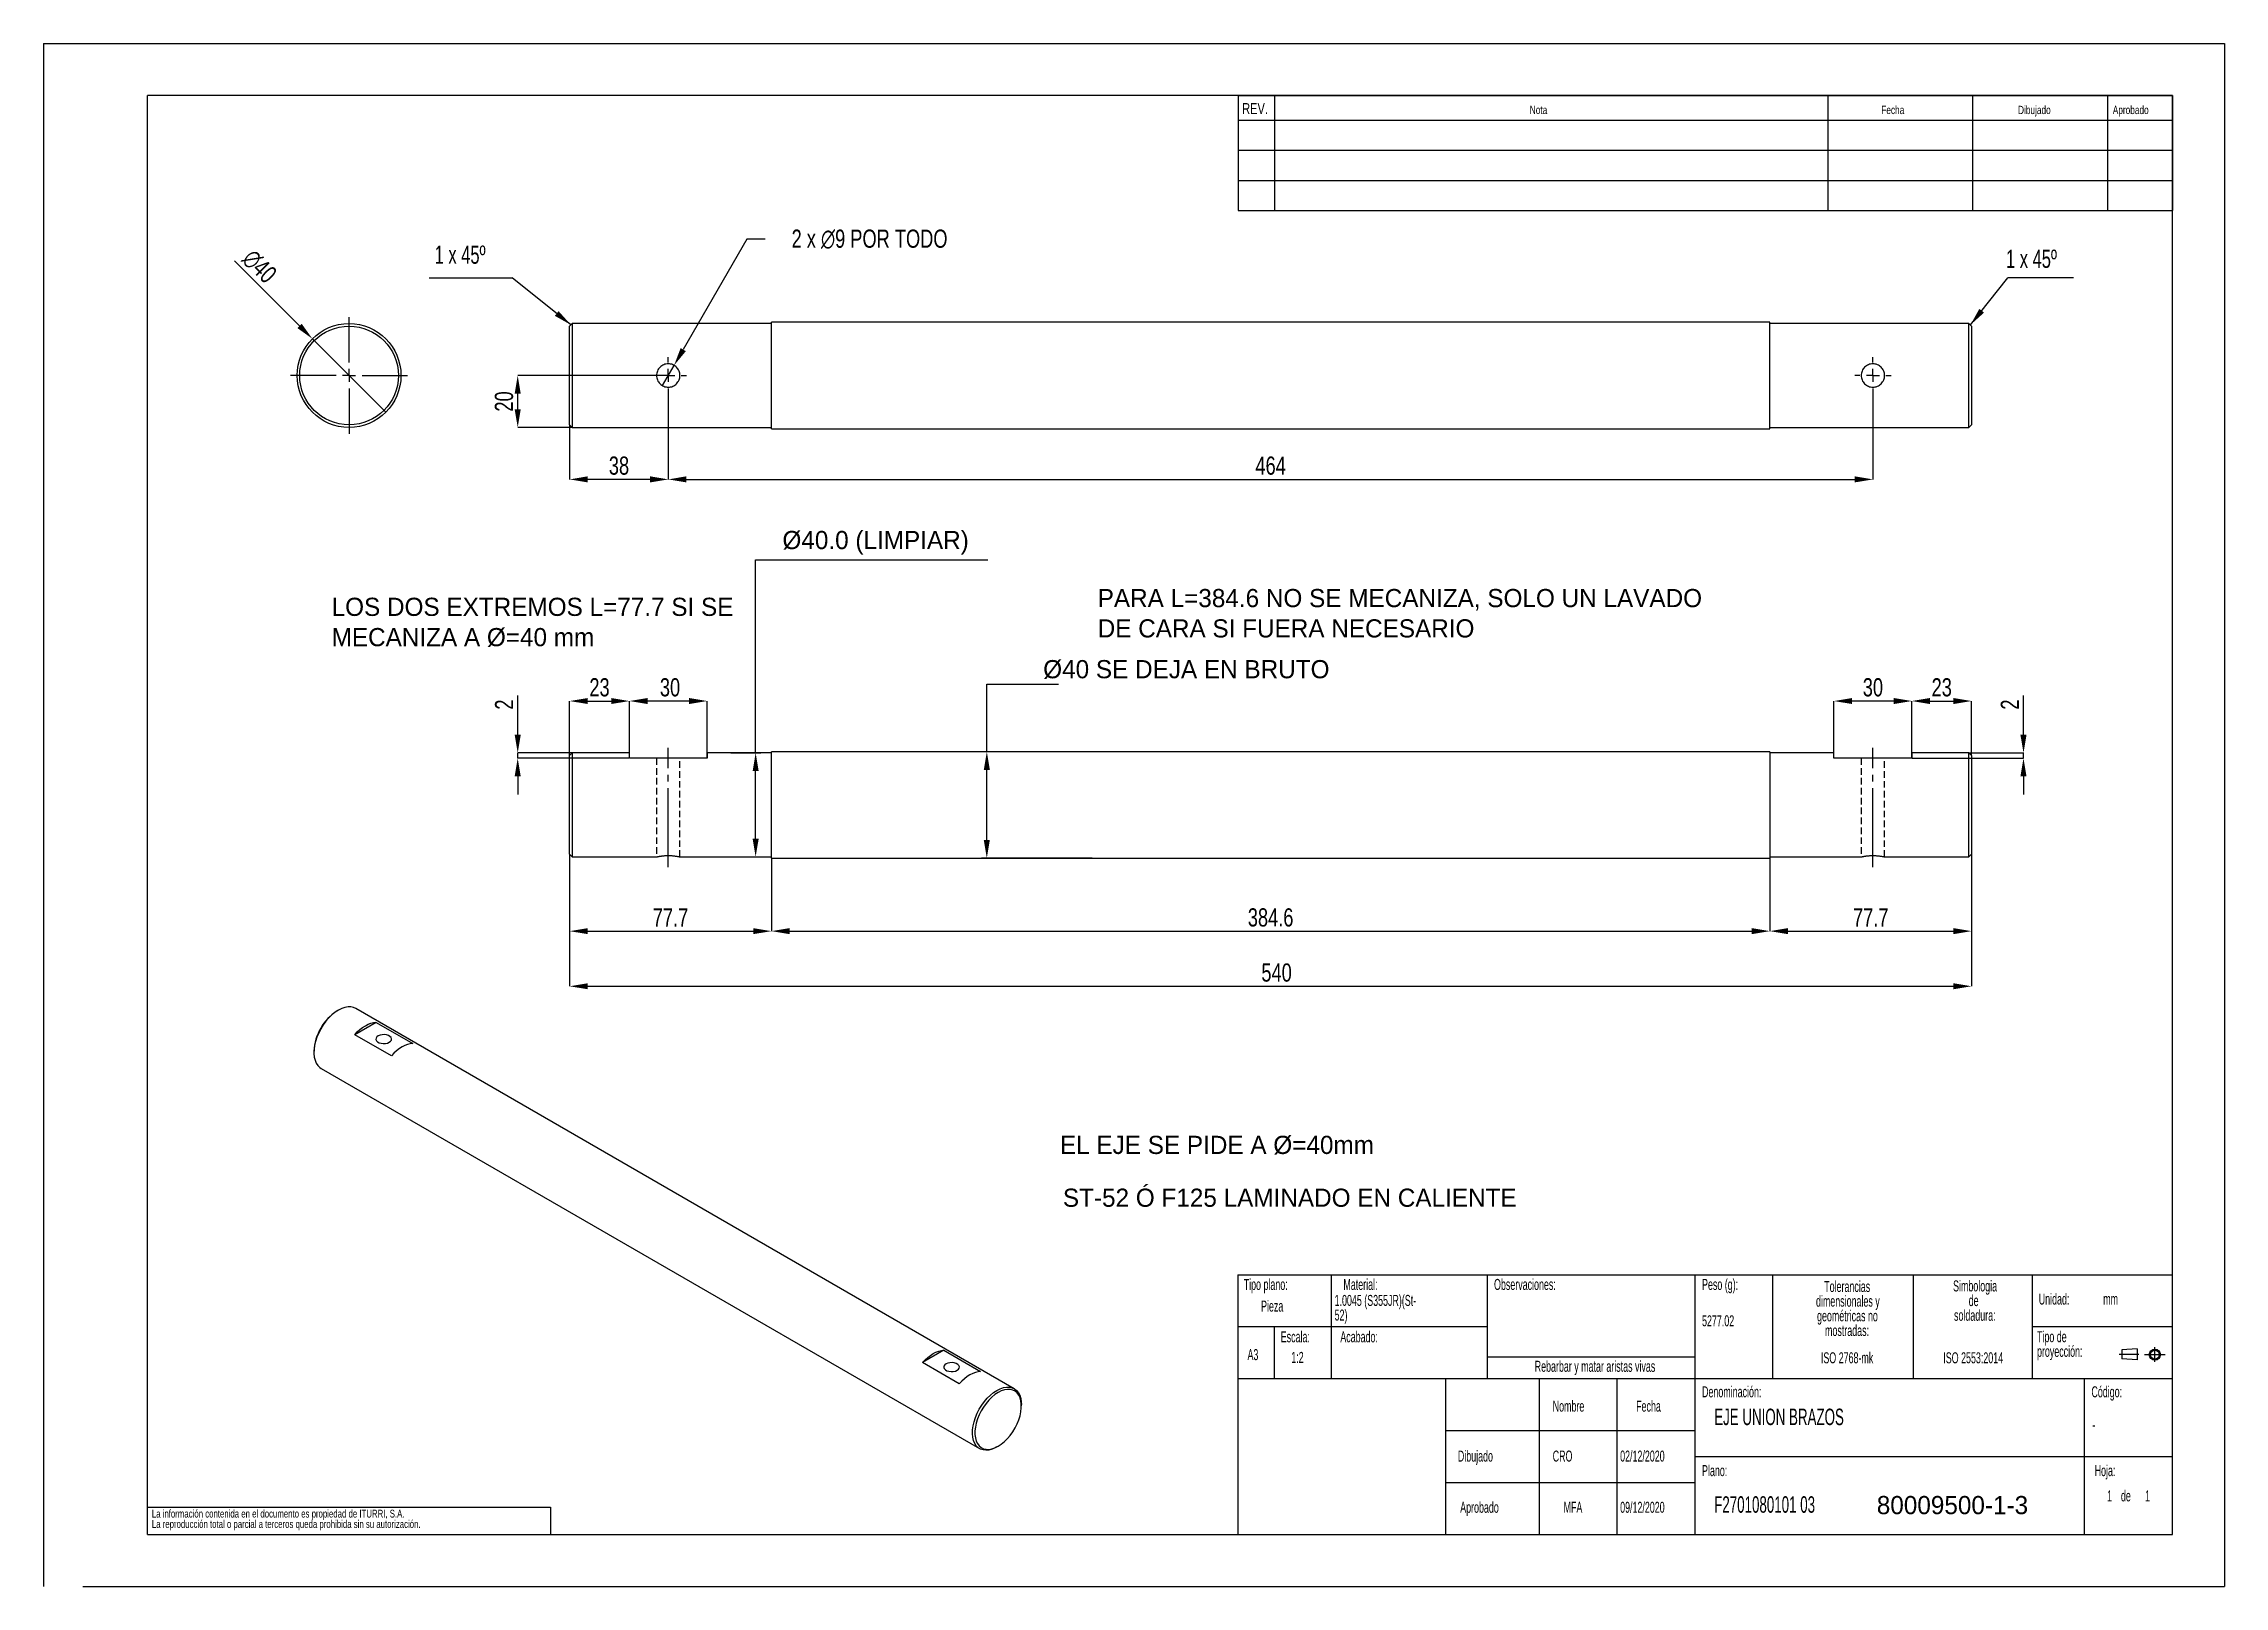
# Model space of a CAD drawing. Extents: x 0 to 2826, y 0 to 813.
# Drawn here: x 0 to 420, y 0 to 297 of the extents above.
import ezdxf

# ---------------------------------------------------------------- set-up
doc = ezdxf.new("R2010")
doc.units = 0
doc.header["$PDSIZE"] = -1
for name, pattern in [('SLD-CENTRADA-TRAZOS-LARGOS', [19.05, 15.24, -1.27, 1.27, -1.27]), ('SLD-CONTINUA', [0]), ('SLD-DISCONTINUA', [1.905, 1.27, -0.635])]:
    doc.linetypes.add(name, pattern=pattern)
doc.layers.get('0').update_dxf_attribs({"linetype": 'CONTINUOUS'})
doc.layers.get('Defpoints').update_dxf_attribs({"linetype": 'CONTINUOUS'})
doc.layers.add('FORMATO', color=7, linetype='SLD-CONTINUA')
doc.layers.add('SLD-0', color=179, linetype='SLD-CONTINUA')
doc.styles.add('SLDTEXTSTYLE0', font='TXT', dxfattribs={"width": 0.605})
doc.styles.add('SLDTEXTSTYLE1', font='TXT', dxfattribs={"width": 0.75})
doc.styles.add('SLDTEXTSTYLE4', font='TXT', dxfattribs={"width": 0.678571})
doc.dimstyles.new('ISO-25', dxfattribs={"dimtxt": 2.5, "dimasz": 2.5, "dimexe": 1.25, "dimexo": 0.625, "dimtad": 1, "dimdsep": 46, "dimtxsty": 'Standard', "dimcen": 2.5, "dimadec": 0, "dimazin": 0, "dimtfac": 1, "dimtmove": 0, "dimatfit": 3, "dimfxl": 1, "dimarcsym": 0})
doc.dimstyles.new('SLDDIMSTYLE0', dxfattribs={"dimtxt": 3.5, "dimasz": 3.5, "dimexe": 0, "dimexo": 0.0625, "dimgap": 0.875, "dimtad": 1, "dimdec": 1, "dimlfac": 2, "dimrnd": 1e-09, "dimzin": 12, "dimdsep": 46, "dimtxsty": 'SLDTEXTSTYLE1', "dimblk1": 'NONE', "dimsah": 1, "dimcen": 0, "dimadec": 0, "dimazin": 0, "dimtfac": 1, "dimtdec": 1, "dimtmove": 0, "dimatfit": 3, "dimldrblk": 'NONE', "dimfxl": 1, "dimtolj": 1, "dimtzin": 12, "dimarcsym": 0})
doc.dimstyles.new('SLDDIMSTYLE1', dxfattribs={"dimtxt": 3.5, "dimasz": 3.5, "dimexe": 0, "dimexo": 0.0625, "dimgap": 0.875, "dimtad": 1, "dimdec": 1, "dimlfac": 2, "dimrnd": 1e-09, "dimzin": 12, "dimdsep": 46, "dimtxsty": 'SLDTEXTSTYLE1', "dimsah": 1, "dimcen": 0.09, "dimadec": 0, "dimazin": 0, "dimtfac": 1, "dimtdec": 1, "dimtofl": 0, "dimtmove": 0, "dimatfit": 3, "dimfxl": 1, "dimtolj": 1, "dimtzin": 12, "dimarcsym": 0})
doc.dimstyles.new('SLDDIMSTYLE2', dxfattribs={"dimtxt": 3.5, "dimasz": 3.5, "dimexe": 0, "dimexo": 0.0625, "dimgap": 0.875, "dimtad": 0, "dimtih": 1, "dimtoh": 1, "dimdec": 6, "dimlfac": 2, "dimrnd": 1e-09, "dimzin": 12, "dimdsep": 46, "dimtxsty": 'SLDTEXTSTYLE1', "dimblk1": 'NONE', "dimsah": 1, "dimcen": 0, "dimadec": 0, "dimazin": 0, "dimtfac": 1, "dimtdec": 1, "dimtmove": 0, "dimatfit": 3, "dimldrblk": 'NONE', "dimfxl": 1, "dimtolj": 1, "dimtzin": 12, "dimarcsym": 0})
doc.dimstyles.new('SLDDIMSTYLE3', dxfattribs={"dimtxt": 0.18, "dimasz": 3.5, "dimexe": 0, "dimexo": 0.0625, "dimgap": 0, "dimtad": 0, "dimtih": 1, "dimtoh": 1, "dimdec": 0, "dimrnd": 1e-09, "dimzin": 0, "dimdsep": 46, "dimtxsty": 'Standard', "dimsah": 1, "dimcen": 0.09, "dimadec": 0, "dimazin": 0, "dimtfac": 3.5, "dimtdec": 0, "dimtofl": 0, "dimtmove": 0, "dimatfit": 3, "dimfxl": 1, "dimtolj": 1, "dimtzin": 0, "dimarcsym": 0})
doc.dimstyles.new('SLDDIMSTYLE4', dxfattribs={"dimtxt": 3.5, "dimasz": 3.5, "dimexe": 0, "dimexo": 0.0625, "dimgap": 0.875, "dimtad": 1, "dimdec": 1, "dimlfac": 2, "dimrnd": 1e-09, "dimzin": 12, "dimdsep": 46, "dimtxsty": 'SLDTEXTSTYLE1', "dimsah": 1, "dimcen": 0.09, "dimadec": 0, "dimazin": 0, "dimtfac": 1, "dimtdec": 1, "dimtmove": 0, "dimatfit": 0, "dimfxl": 1, "dimtolj": 1, "dimtzin": 12, "dimarcsym": 0})

msp = doc.modelspace()

# ---------------------------------------------------------------- texts
at = {"char_height": 3.5, "attachment_point": 1}
for s, width, insert in [('LOS DOS EXTREMOS L=77.7 SI SE MECANIZA A %%C=40 mm', 84.7645237668, (55.46853269, 190.32589886)), ('PARA L=384.6 NO SE MECANIZA, SOLO UN LAVADO DE CARA SI FUERA NECESARIO', 123.1712603116, (203.00590413, 192.01212589)), ('EL EJE SE PIDE A %%C=40mm', 123.1712603116, (195.7335658, 86.74012889))]:
    msp.add_mtext_dynamic_manual_height_columns(s, width=width, gutter_width=17.5, heights=[0], dxfattribs=dict(at, insert=insert))
at = {"insert": (220.082577, 176.50745319), "char_height": 3.5, "attachment_point": 5}
msp.add_mtext('%%C40 SE DEJA EN BRUTO', dxfattribs=at)
at = {"char_height": 3.5, "attachment_point": 1}
for s, insert, width in [('ST-52 Ó F125 LAMINADO EN CALIENTE', (196.30471111, 76.5728302), 116.375), ('80009500-1-3', (353.05508344, 17.39826602), 37.3625)]:
    msp.add_mtext(s, dxfattribs=dict(at, insert=insert, width=width))
at = {"layer": 'FORMATO', "attachment_point": 1, "style": 'SLDTEXTSTYLE1'}
for s, insert, char_height in [('REV.', (230.83569636, 285.55214024), 2.116666667), ('Nota', (286.22438362, 285.02581871), 1.5875), ('Fecha', (353.92640633, 285.02581871), 1.5875), ('Dibujado', (380.2608472, 285.02581871), 1.5875), ('Aprobado', (398.51007098, 285.02581871), 1.5875)]:
    msp.add_mtext(s, dxfattribs=dict(at, insert=insert, char_height=char_height))
at = {"layer": 'SLD-0', "style": 'SLDTEXTSTYLE0'}
for s, insert, char_height, attachment_point in [('Tipo plano:', (231.12929082, 59.18086464), 2.1166666667, 1), ('Tipo plano:', (231.12929082, 59.18086464), 2.1166666667, 1), ('Material:', (250.32966909, 59.18086464), 2.116666667, 1), ('Material:', (250.32966909, 59.18086464), 2.116666667, 1), ('Observaciones:', (279.33861511, 59.18086464), 2.1166666667, 1), ('Observaciones:', (279.33861511, 59.18086464), 2.1166666667, 1), ('Peso (g):', (319.40305943, 59.18086464), 2.116666667, 1), ('Peso (g):', (319.40305943, 59.18086464), 2.116666667, 1), ('Pieza', (234.47259474, 55.01919565), 2.116666667, 1), ('Pieza', (234.47259474, 55.01919565), 2.116666667, 1), ('Unidad:', (384.24614919, 56.37062815), 2.116666667, 1), ('Unidad:', (384.24614919, 56.37062815), 2.116666667, 1), ('mm', (396.66217784, 56.37062815), 2.116666667, 1), ('mm', (396.66217784, 56.37062815), 2.116666667, 1), ('5277.02', (319.40305943, 52.1813088), 2.116666667, 1), ('5277.02', (319.40305943, 52.1813088), 2.116666667, 1), ('Escala:', (238.26310497, 49.10146847), 2.116666667, 1), ('Escala:', (238.26310497, 49.10146847), 2.116666667, 1), ('Acabado:', (249.73827693, 49.10146847), 2.116666667, 1), ('Acabado:', (249.73827693, 49.10146847), 2.116666667, 1), ('A3', (231.85934892, 45.67436774), 2.116666667, 1), ('A3', (231.85934892, 45.67436774), 2.116666667, 1), ('1:2', (240.2902322, 45.13474483), 2.116666667, 1), ('1:2', (240.2902322, 45.13474483), 2.116666667, 1), ('Rebarbar y matar aristas vivas', (298.78549011, 43.4237297), 2.1166666667, 2), ('Rebarbar y matar aristas vivas', (298.78549011, 43.4237297), 2.1166666667, 2), ('ISO 2768-mk', (347.33660555, 45.06001736), 2.1166666667, 2), ('ISO 2768-mk', (347.33660555, 45.06001736), 2.1166666667, 2), ('ISO 2553:2014', (371.6253871, 45.06001736), 2.1166666667, 2), ('ISO 2553:2014', (371.6253871, 45.06001736), 2.1166666667, 2), ('Denominación:', (319.40305943, 38.51431126), 2.1166666667, 1), ('Denominación:', (319.40305943, 38.51431126), 2.1166666667, 1), ('Código:', (394.39793937, 38.51431126), 2.116666667, 1), ('Código:', (394.39793937, 38.51431126), 2.116666667, 1), ('Nombre', (290.63774587, 35.75483379), 2.116666667, 1), ('Nombre', (290.63774587, 35.75483379), 2.116666667, 1), ('Fecha', (306.70833095, 35.75483379), 2.116666667, 1), ('Fecha', (306.70833095, 35.75483379), 2.116666667, 1), ('EJE UNION BRAZOS', (321.73896976, 34.21733212), 3.175, 1), ('EJE UNION BRAZOS', (321.73896976, 34.21733212), 3.175, 1), ('-', (394.58638598, 32.19316863), 2.11666667, 1), ('-', (394.58638598, 32.19316863), 2.11666667, 1), ('Dibujado', (272.3731861, 26.14030871), 2.116666667, 1), ('Dibujado', (272.3731861, 26.14030871), 2.116666667, 1), ('CRO', (290.63774587, 26.14030877), 2.116666667, 1), ('02/12/2020', (303.6286535, 26.14030877), 2.116666667, 1), ('Plano:', (319.40305943, 23.33826749), 2.116666667, 1), ('Plano:', (319.40305943, 23.33826749), 2.116666667, 1), ('Hoja:', (395.01391774, 23.33826749), 2.116666667, 1), ('Hoja:', (395.01391774, 23.33826749), 2.116666667, 1), ('F2701080101 03', (321.73896976, 17.34676089), 3.175, 1), ('F2701080101 03', (321.73896976, 17.34676089), 3.175, 1), ('1', (397.41271376, 18.47490375), 2.11666667, 1), ('1', (397.41271376, 18.47490375), 2.11666667, 1), ('1', (397.41271376, 18.47490375), 2.11666667, 1), ('1', (397.41271376, 18.47490375), 2.11666667, 1), ('de', (400.07750248, 18.47490369), 2.116666667, 1), ('de', (400.07750248, 18.47490369), 2.116666667, 1), ('de', (400.07750248, 18.47490369), 2.116666667, 1), ('de', (400.07750248, 18.47490369), 2.116666667, 1), ('1', (404.73079952, 18.47490375), 2.11666667, 1), ('1', (404.73079952, 18.47490375), 2.11666667, 1), ('1', (404.73079952, 18.47490375), 2.11666667, 1), ('1', (404.73079952, 18.47490375), 2.11666667, 1), ('Aprobado', (272.82454183, 16.28235867), 2.116666667, 1), ('Aprobado', (272.82454183, 16.28235867), 2.116666667, 1), ('MFA', (292.73505847, 16.28235873), 2.116666667, 1), ('09/12/2020', (303.6286535, 16.28235873), 2.116666667, 1)]:
    msp.add_mtext(s, dxfattribs=dict(at, insert=insert, char_height=char_height, attachment_point=attachment_point))

# ---------------------------------------------------------------- blocks, each defined once
blk = doc.blocks.new('BLOQUE3')
at = {"color": 7, "linetype": 'SLD-CENTRADA-TRAZOS-LARGOS'}
for p, q in [((397.92, 130.06), (394.8, 130.06)), ((398.88, 130.02), (402.16, 130.02)), ((400.52, 128.85), (400.52, 131.19))]:
    blk.add_line(p, q, dxfattribs=at)
at = {"color": 7, "linetype": 'SLD-CONTINUA'}
for p, q in [((397.68, 130.95), (395.23, 130.77)), ((395.23, 130.77), (395.23, 129.34)), ((397.68, 130.95), (397.68, 129.16)), ((397.68, 129.16), (395.23, 129.34))]:
    blk.add_line(p, q, dxfattribs=at)
for radius in [0.892, 0.713]:
    blk.add_circle((400.52, 130.02), radius, dxfattribs=at)
blk = doc.blocks.new('SW_NOTE_0')
at = {"layer": 'SLD-0', "color": 0, "attachment_point": 2, "style": 'SLDTEXTSTYLE0'}
for s, insert, char_height in [('dimensionales y', (7.54, -0.09), 2.1167), ('Tolerancias', (7.41, 2.73), 2.1167), ('geométricas no', (7.46, -2.92), 2.1167), ('mostradas:', (7.38, -5.74), 2.117)]:
    blk.add_mtext(s, dxfattribs=dict(at, insert=insert, char_height=char_height))
blk = doc.blocks.new('SW_NOTE_0_1')
at = {"layer": 'SLD-0', "color": 0, "attachment_point": 1, "style": 'SLDTEXTSTYLE0'}
for s, insert, char_height in [('Tipo de', (0, 2.73), 2.117), ('proyección:', (0, -0.09), 2.1167)]:
    blk.add_mtext(s, dxfattribs=dict(at, insert=insert, char_height=char_height))
blk = doc.blocks.new('SW_NOTE_0_2')
at = {"layer": 'SLD-0', "color": 0, "char_height": 2.117, "attachment_point": 2, "style": 'SLDTEXTSTYLE0'}
for s, insert in [('Simbologia', (7.11, 2.73)), ('de', (6.84, -0.09)), ('soldadura:', (7.06, -2.92))]:
    blk.add_mtext(s, dxfattribs=dict(at, insert=insert))
blk = doc.blocks.new('SW_NOTE_0_3')
at = {"layer": 'SLD-0', "color": 0, "attachment_point": 1, "style": 'SLDTEXTSTYLE0'}
for s, insert, char_height in [('52)', (0, -0.09), 2.117), ('1.0045 (S355JR)(St-', (0, 2.73), 2.1167)]:
    blk.add_mtext(s, dxfattribs=dict(at, insert=insert, char_height=char_height))
blk = doc.blocks.new('SW_NOTE_0_4')
at = {"layer": 'SLD-0', "color": 0, "char_height": 1.5, "attachment_point": 1, "style": 'SLDTEXTSTYLE1'}
for s, insert in [('La información contenida en el documento es propiedad de ITURRI, S.A.', (0, 1.93)), ('La reproducción total o parcial a terceros queda prohibida sin su autorización.', (0, -0.07))]:
    blk.add_mtext(s, dxfattribs=dict(at, insert=insert))
blk = doc.blocks.new('SW_NOTE_0_5')
at = {"layer": 'SLD-0', "color": 0, "attachment_point": 2, "style": 'SLDTEXTSTYLE0'}
for s, insert, char_height in [('dimensionales y', (7.54, -0.09), 2.1167), ('Tolerancias', (7.41, 2.73), 2.1167), ('geométricas no', (7.46, -2.92), 2.1167), ('mostradas:', (7.38, -5.74), 2.117)]:
    blk.add_mtext(s, dxfattribs=dict(at, insert=insert, char_height=char_height))
blk = doc.blocks.new('SW_NOTE_0_6')
at = {"layer": 'SLD-0', "color": 0, "attachment_point": 1, "style": 'SLDTEXTSTYLE0'}
for s, insert, char_height in [('Tipo de', (0, 2.73), 2.117), ('proyección:', (0, -0.09), 2.1167)]:
    blk.add_mtext(s, dxfattribs=dict(at, insert=insert, char_height=char_height))
blk = doc.blocks.new('SW_NOTE_0_7')
at = {"layer": 'SLD-0', "color": 0, "char_height": 2.117, "attachment_point": 2, "style": 'SLDTEXTSTYLE0'}
for s, insert in [('Simbologia', (7.11, 2.73)), ('de', (6.84, -0.09)), ('soldadura:', (7.06, -2.92))]:
    blk.add_mtext(s, dxfattribs=dict(at, insert=insert))
blk = doc.blocks.new('SW_NOTE_0_8')
at = {"layer": 'SLD-0', "color": 0, "attachment_point": 1, "style": 'SLDTEXTSTYLE0'}
for s, insert, char_height in [('52)', (0, -0.09), 2.117), ('1.0045 (S355JR)(St-', (0, 2.73), 2.1167)]:
    blk.add_mtext(s, dxfattribs=dict(at, insert=insert, char_height=char_height))
blk = doc.blocks.new('SW_NOTE_0_9')
at = {"layer": 'SLD-0', "color": 0, "char_height": 1.5, "attachment_point": 1, "style": 'SLDTEXTSTYLE1'}
for s, insert in [('La información contenida en el documento es propiedad de ITURRI, S.A.', (0, 1.93)), ('La reproducción total o parcial a terceros queda prohibida sin su autorización.', (0, -0.07))]:
    blk.add_mtext(s, dxfattribs=dict(at, insert=insert))
blk = doc.blocks.new('_D')
at = {"layer": 'Defpoints', "color": 0, "transparency": 16777216}
for p in [(51.76, 240.18), (65.9, 226.04)]:
    blk.add_point(p, dxfattribs=at)
at = {"layer": 'FORMATO', "color": 0, "lineweight": -2, "transparency": 16777216}
for p, q in [((36.77, 255.17), (49.28, 242.66)), ((65.9, 226.04), (51.76, 240.18))]:
    blk.add_line(p, q, dxfattribs=at)
at = {"layer": 'FORMATO', "color": 0, "transparency": 16777216}
blk.add_solid([(49.7, 243.07), (48.87, 242.25), (51.76, 240.18)], dxfattribs=at)
at = {"layer": 'FORMATO', "color": 0, "transparency": 16777216, "insert": (41.56, 254.09), "char_height": 3.5, "attachment_point": 5, "rotation": 315, "style": 'SLDTEXTSTYLE1'}
blk.add_mtext('\\A1;∅40', dxfattribs=at)
blk = doc.blocks.new('_NONE')
blk = doc.blocks.new('SW_CENTERMARKSYMBOL_0')
at = {"layer": 'FORMATO', "color": 0}
for p, q in [((0, 2.5), (0, 11.25)), ((-2.5, 0), (-11.25, 0)), ((0, 0), (-1.25, 0)), ((0, 0), (0, 1.25)), ((0, 0), (0, -1.25)), ((0, 0), (1.25, 0)), ((2.5, 0), (11.25, 0)), ((0, -2.5), (0, -11.25))]:
    blk.add_line(p, q, dxfattribs=at)
blk = doc.blocks.new('_D_1')
at = {"layer": 'Defpoints', "color": 0, "transparency": 16777216}
for p in [(120.31, 229.61), (101.31, 223.61), (101.31, 213.11)]:
    blk.add_point(p, dxfattribs=at)
at = {"layer": 'FORMATO', "color": 0, "lineweight": -2, "transparency": 16777216}
for p, q in [((120.31, 229.55), (120.31, 213.11)), ((101.31, 223.55), (101.31, 213.11)), ((116.81, 213.11), (104.81, 213.11))]:
    blk.add_line(p, q, dxfattribs=at)
at = {"layer": 'FORMATO', "color": 0, "transparency": 16777216}
for points in [[(104.81, 213.7), (104.81, 212.53), (101.31, 213.11)], [(116.81, 213.7), (116.81, 212.53), (120.31, 213.11)]]:
    blk.add_solid(points, dxfattribs=at)
at = {"layer": 'FORMATO', "color": 0, "transparency": 16777216, "insert": (110.81, 215.74), "char_height": 3.5, "attachment_point": 5, "style": 'SLDTEXTSTYLE1'}
blk.add_mtext('\\A1;38', dxfattribs=at)
blk = doc.blocks.new('_D_2')
at = {"layer": 'Defpoints', "color": 0, "transparency": 16777216}
for p in [(120.31, 229.61), (352.31, 229.61), (352.31, 213.11)]:
    blk.add_point(p, dxfattribs=at)
at = {"layer": 'FORMATO', "color": 0, "lineweight": -2, "transparency": 16777216}
for p, q in [((120.31, 229.55), (120.31, 213.11)), ((352.31, 229.55), (352.31, 213.11)), ((123.81, 213.11), (348.81, 213.11))]:
    blk.add_line(p, q, dxfattribs=at)
at = {"layer": 'FORMATO', "color": 0, "transparency": 16777216}
for points in [[(123.81, 213.7), (123.81, 212.53), (120.31, 213.11)], [(348.81, 213.7), (348.81, 212.53), (352.31, 213.11)]]:
    blk.add_solid(points, dxfattribs=at)
at = {"layer": 'FORMATO', "color": 0, "transparency": 16777216, "insert": (236.31, 215.74), "char_height": 3.5, "attachment_point": 5, "style": 'SLDTEXTSTYLE1'}
blk.add_mtext('\\A1;464', dxfattribs=at)
blk = doc.blocks.new('_D_3')
at = {"layer": 'Defpoints', "color": 0, "transparency": 16777216}
for p in [(91.31, 233.11), (120.31, 233.11), (101.81, 223.11)]:
    blk.add_point(p, dxfattribs=at)
at = {"layer": 'FORMATO', "color": 0, "lineweight": -2, "transparency": 16777216}
for p, q in [((120.24, 233.11), (91.31, 233.11)), ((91.31, 226.61), (91.31, 229.61)), ((101.74, 223.11), (91.31, 223.11))]:
    blk.add_line(p, q, dxfattribs=at)
at = {"layer": 'FORMATO', "color": 0, "transparency": 16777216}
for points in [[(90.72, 229.61), (91.89, 229.61), (91.31, 233.11)], [(90.72, 226.61), (91.89, 226.61), (91.31, 223.11)]]:
    blk.add_solid(points, dxfattribs=at)
at = {"layer": 'FORMATO', "color": 0, "transparency": 16777216, "insert": (88.68, 228.11), "char_height": 3.5, "attachment_point": 5, "rotation": 90, "style": 'SLDTEXTSTYLE1'}
blk.add_mtext('\\A1;20', dxfattribs=at)
blk = doc.blocks.new('_D_4')
at = {"layer": 'Defpoints', "color": 0, "transparency": 16777216}
for p in [(119.18, 231.16), (121.43, 235.06)]:
    blk.add_point(p, dxfattribs=at)
at = {"layer": 'FORMATO', "color": 0, "lineweight": -2, "transparency": 16777216}
for p, q in [((135.45, 259.34), (123.18, 238.09)), ((138.95, 259.34), (135.45, 259.34)), ((119.18, 231.16), (121.43, 235.06))]:
    blk.add_line(p, q, dxfattribs=at)
at = {"layer": 'FORMATO', "color": 0, "transparency": 16777216}
blk.add_solid([(122.68, 238.38), (123.69, 237.8), (121.43, 235.06)], dxfattribs=at)
at = {"layer": 'FORMATO', "color": 0, "transparency": 16777216, "insert": (159.07, 259.34), "char_height": 3.5, "attachment_point": 5, "style": 'SLDTEXTSTYLE1'}
blk.add_mtext('\\A1;2 x ∅9 POR TODO\\P', dxfattribs=at)
blk = doc.blocks.new('SW_NOTE_0_10')
at = {"layer": 'FORMATO', "color": 0}
blk.add_line((-16, 0), (0, 0), dxfattribs=at)
at = {"layer": 'FORMATO', "color": 0, "insert": (-14.92, 6.18), "char_height": 3.5, "attachment_point": 1, "style": 'SLDTEXTSTYLE4'}
blk.add_mtext('1 x 45º', dxfattribs=at)
blk = doc.blocks.new('SW_NOTE_0_11')
at = {"layer": 'FORMATO', "color": 0}
blk.add_line((12.61, 0), (0, 0), dxfattribs=at)
at = {"layer": 'FORMATO', "color": 0, "insert": (-0.37, 5.39), "char_height": 3.5, "attachment_point": 1, "style": 'SLDTEXTSTYLE4'}
blk.add_mtext('1 x 45º', dxfattribs=at)
blk = doc.blocks.new('SW_CENTERMARKSYMBOL_1')
at = {"layer": 'FORMATO', "color": 0}
for p, q in [((-2.5, 0), (-3.5, 0)), ((0, 0), (-1.25, 0)), ((0, 2.5), (0, 3.5)), ((0, 0), (0, 1.25)), ((0, 0), (0, -1.25)), ((0, 0), (1.25, 0)), ((2.5, 0), (3.5, 0)), ((0, -2.5), (0, -3.5))]:
    blk.add_line(p, q, dxfattribs=at)
blk = doc.blocks.new('SW_CENTERMARKSYMBOL_2')
at = {"layer": 'FORMATO', "color": 0}
for p, q in [((-2.5, 0), (-3.5, 0)), ((0, 0), (-1.25, 0)), ((0, 2.5), (0, 3.5)), ((0, 0), (0, 1.25)), ((0, 0), (0, -1.25)), ((0, 0), (1.25, 0)), ((2.5, 0), (3.5, 0)), ((0, -2.5), (0, -3.5))]:
    blk.add_line(p, q, dxfattribs=at)
blk = doc.blocks.new('_D_5')
at = {"layer": 'Defpoints', "color": 0, "transparency": 16777216}
for p in [(101.31, 140.94), (371.31, 140.94), (371.31, 115.53)]:
    blk.add_point(p, dxfattribs=at)
at = {"layer": 'FORMATO', "color": 0, "lineweight": -2, "transparency": 16777216}
for p, q in [((101.31, 140.88), (101.31, 115.53)), ((371.31, 140.88), (371.31, 115.53)), ((104.81, 115.53), (367.81, 115.53))]:
    blk.add_line(p, q, dxfattribs=at)
at = {"layer": 'FORMATO', "color": 0, "transparency": 16777216}
for points in [[(104.81, 116.11), (104.81, 114.95), (101.31, 115.53)], [(367.81, 116.11), (367.81, 114.95), (371.31, 115.53)]]:
    blk.add_solid(points, dxfattribs=at)
at = {"layer": 'FORMATO', "color": 0, "transparency": 16777216, "insert": (237.46, 118.15), "char_height": 3.5, "attachment_point": 5, "style": 'SLDTEXTSTYLE1'}
blk.add_mtext('\\A1;540', dxfattribs=at)
blk = doc.blocks.new('_D_6')
at = {"layer": 'Defpoints', "color": 0, "transparency": 16777216}
for p in [(370.81, 160.44), (381.31, 160.44), (359.81, 159.44)]:
    blk.add_point(p, dxfattribs=at)
at = {"layer": 'FORMATO', "color": 0, "lineweight": -2, "transparency": 16777216}
for p, q in [((381.31, 163.94), (381.31, 171.51)), ((370.87, 160.44), (381.31, 160.44)), ((381.31, 159.44), (381.31, 160.44)), ((359.87, 159.44), (381.31, 159.44)), ((381.31, 155.94), (381.31, 152.44))]:
    blk.add_line(p, q, dxfattribs=at)
at = {"layer": 'FORMATO', "color": 0, "transparency": 16777216}
for points in [[(380.72, 163.94), (381.89, 163.94), (381.31, 160.44)], [(380.72, 155.94), (381.89, 155.94), (381.31, 159.44)]]:
    blk.add_solid(points, dxfattribs=at)
at = {"layer": 'FORMATO', "color": 0, "transparency": 16777216, "insert": (378.68, 169.76), "char_height": 3.5, "attachment_point": 5, "rotation": 90, "style": 'SLDTEXTSTYLE1'}
blk.add_mtext('\\A1;2', dxfattribs=at)
blk = doc.blocks.new('_D_7')
at = {"layer": 'Defpoints', "color": 0, "transparency": 16777216}
for p in [(91.31, 160.44), (101.81, 160.44), (112.81, 159.44)]:
    blk.add_point(p, dxfattribs=at)
at = {"layer": 'FORMATO', "color": 0, "lineweight": -2, "transparency": 16777216}
for p, q in [((91.31, 163.94), (91.31, 171.51)), ((101.74, 160.44), (91.31, 160.44)), ((91.31, 159.44), (91.31, 160.44)), ((112.74, 159.44), (91.31, 159.44)), ((91.31, 155.94), (91.31, 152.44))]:
    blk.add_line(p, q, dxfattribs=at)
at = {"layer": 'FORMATO', "color": 0, "transparency": 16777216}
for points in [[(90.72, 163.94), (91.89, 163.94), (91.31, 160.44)], [(90.72, 155.94), (91.89, 155.94), (91.31, 159.44)]]:
    blk.add_solid(points, dxfattribs=at)
at = {"layer": 'FORMATO', "color": 0, "transparency": 16777216, "insert": (88.68, 169.76), "char_height": 3.5, "attachment_point": 5, "rotation": 90, "style": 'SLDTEXTSTYLE1'}
blk.add_mtext('\\A1;2', dxfattribs=at)
blk = doc.blocks.new('_D_8')
at = {"layer": 'Defpoints', "color": 0, "transparency": 16777216}
for p in [(112.81, 170.44), (101.31, 159.94), (112.81, 160.44)]:
    blk.add_point(p, dxfattribs=at)
at = {"layer": 'FORMATO', "color": 0, "lineweight": -2, "transparency": 16777216}
for p, q in [((101.31, 160), (101.31, 170.44)), ((104.81, 170.44), (109.31, 170.44)), ((112.81, 160.5), (112.81, 170.44))]:
    blk.add_line(p, q, dxfattribs=at)
at = {"layer": 'FORMATO', "color": 0, "transparency": 16777216}
for points in [[(104.81, 171.02), (104.81, 169.86), (101.31, 170.44)], [(109.31, 171.02), (109.31, 169.86), (112.81, 170.44)]]:
    blk.add_solid(points, dxfattribs=at)
at = {"layer": 'FORMATO', "color": 0, "transparency": 16777216, "insert": (107.06, 173.06), "char_height": 3.5, "attachment_point": 5, "style": 'SLDTEXTSTYLE1'}
blk.add_mtext('\\A1;23', dxfattribs=at)
blk = doc.blocks.new('_D_9')
at = {"layer": 'Defpoints', "color": 0, "transparency": 16777216}
for p in [(112.81, 170.44), (112.81, 159.44), (127.81, 159.44)]:
    blk.add_point(p, dxfattribs=at)
at = {"layer": 'FORMATO', "color": 0, "lineweight": -2, "transparency": 16777216}
for p, q in [((112.81, 159.5), (112.81, 170.44)), ((124.31, 170.44), (116.31, 170.44)), ((127.81, 159.5), (127.81, 170.44))]:
    blk.add_line(p, q, dxfattribs=at)
at = {"layer": 'FORMATO', "color": 0, "transparency": 16777216}
for points in [[(116.31, 171.02), (116.31, 169.86), (112.81, 170.44)], [(124.31, 171.02), (124.31, 169.86), (127.81, 170.44)]]:
    blk.add_solid(points, dxfattribs=at)
at = {"layer": 'FORMATO', "color": 0, "transparency": 16777216, "insert": (120.64, 173.06), "char_height": 3.5, "attachment_point": 5, "style": 'SLDTEXTSTYLE1'}
blk.add_mtext('\\A1;30', dxfattribs=at)
blk = doc.blocks.new('_D_10')
at = {"layer": 'Defpoints', "color": 0, "transparency": 16777216}
for p in [(344.81, 170.44), (344.81, 159.44), (359.81, 159.44)]:
    blk.add_point(p, dxfattribs=at)
at = {"layer": 'FORMATO', "color": 0, "lineweight": -2, "transparency": 16777216}
for p, q in [((344.81, 159.5), (344.81, 170.44)), ((356.31, 170.44), (348.31, 170.44)), ((359.81, 159.5), (359.81, 170.44))]:
    blk.add_line(p, q, dxfattribs=at)
at = {"layer": 'FORMATO', "color": 0, "transparency": 16777216}
for points in [[(348.31, 171.02), (348.31, 169.86), (344.81, 170.44)], [(356.31, 171.02), (356.31, 169.86), (359.81, 170.44)]]:
    blk.add_solid(points, dxfattribs=at)
at = {"layer": 'FORMATO', "color": 0, "transparency": 16777216, "insert": (352.31, 173.06), "char_height": 3.5, "attachment_point": 5, "style": 'SLDTEXTSTYLE1'}
blk.add_mtext('\\A1;30', dxfattribs=at)
blk = doc.blocks.new('_D_11')
at = {"layer": 'Defpoints', "color": 0, "transparency": 16777216}
for p in [(371.31, 170.44), (359.81, 160.44), (371.31, 159.94)]:
    blk.add_point(p, dxfattribs=at)
at = {"layer": 'FORMATO', "color": 0, "lineweight": -2, "transparency": 16777216}
for p, q in [((359.81, 160.5), (359.81, 170.44)), ((363.31, 170.44), (367.81, 170.44)), ((371.31, 160), (371.31, 170.44))]:
    blk.add_line(p, q, dxfattribs=at)
at = {"layer": 'FORMATO', "color": 0, "transparency": 16777216}
for points in [[(363.31, 171.02), (363.31, 169.86), (359.81, 170.44)], [(367.81, 171.02), (367.81, 169.86), (371.31, 170.44)]]:
    blk.add_solid(points, dxfattribs=at)
at = {"layer": 'FORMATO', "color": 0, "transparency": 16777216, "insert": (365.56, 173.06), "char_height": 3.5, "attachment_point": 5, "style": 'SLDTEXTSTYLE1'}
blk.add_mtext('\\A1;23', dxfattribs=at)
blk = doc.blocks.new('*D31')
at = {"layer": 'Defpoints', "color": 0, "transparency": 16777216}
for p in [(101.31, 140.94), (140.16, 140.19), (140.16, 126.14)]:
    blk.add_point(p, dxfattribs=at)
at = {"layer": 'FORMATO', "color": 0, "lineweight": -2, "transparency": 16777216}
for p, q in [((101.31, 140.88), (101.31, 126.14)), ((140.16, 140.13), (140.16, 126.14)), ((104.81, 126.14), (136.66, 126.14))]:
    blk.add_line(p, q, dxfattribs=at)
at = {"layer": 'FORMATO', "color": 0, "transparency": 16777216}
for points in [[(104.81, 126.72), (104.81, 125.56), (101.31, 126.14)], [(136.66, 126.72), (136.66, 125.56), (140.16, 126.14)]]:
    blk.add_solid(points, dxfattribs=at)
at = {"layer": 'FORMATO', "color": 0, "transparency": 16777216, "insert": (120.73, 128.76), "char_height": 3.5, "attachment_point": 5, "style": 'SLDTEXTSTYLE1'}
blk.add_mtext('\\A1;77.7', dxfattribs=at)
blk = doc.blocks.new('*D32')
at = {"layer": 'Defpoints', "color": 0, "transparency": 16777216}
for p in [(140.16, 140.19), (332.46, 140.19), (332.46, 126.14)]:
    blk.add_point(p, dxfattribs=at)
at = {"layer": 'FORMATO', "color": 0, "lineweight": -2, "transparency": 16777216}
for p, q in [((140.16, 140.13), (140.16, 126.14)), ((332.46, 140.13), (332.46, 126.14)), ((143.66, 126.14), (328.96, 126.14))]:
    blk.add_line(p, q, dxfattribs=at)
at = {"layer": 'FORMATO', "color": 0, "transparency": 16777216}
for points in [[(143.66, 126.72), (143.66, 125.56), (140.16, 126.14)], [(328.96, 126.72), (328.96, 125.56), (332.46, 126.14)]]:
    blk.add_solid(points, dxfattribs=at)
at = {"layer": 'FORMATO', "color": 0, "transparency": 16777216, "insert": (236.31, 128.76), "char_height": 3.5, "attachment_point": 5, "style": 'SLDTEXTSTYLE1'}
blk.add_mtext('\\A1;384.6', dxfattribs=at)
blk = doc.blocks.new('*D33')
at = {"layer": 'Defpoints', "color": 0, "transparency": 16777216}
for p in [(332.46, 140.19), (371.31, 140.94), (371.31, 126.14)]:
    blk.add_point(p, dxfattribs=at)
at = {"layer": 'FORMATO', "color": 0, "lineweight": -2, "transparency": 16777216}
for p, q in [((332.46, 140.13), (332.46, 126.14)), ((371.31, 140.88), (371.31, 126.14)), ((335.96, 126.14), (367.81, 126.14))]:
    blk.add_line(p, q, dxfattribs=at)
at = {"layer": 'FORMATO', "color": 0, "transparency": 16777216}
for points in [[(335.96, 126.72), (335.96, 125.56), (332.46, 126.14)], [(367.81, 126.72), (367.81, 125.56), (371.31, 126.14)]]:
    blk.add_solid(points, dxfattribs=at)
at = {"layer": 'FORMATO', "color": 0, "transparency": 16777216, "insert": (351.88, 128.76), "char_height": 3.5, "attachment_point": 5, "style": 'SLDTEXTSTYLE1'}
blk.add_mtext('\\A1;77.7', dxfattribs=at)
blk = doc.blocks.new('*D35')
at = {"color": 0, "lineweight": -2, "transparency": 16777216}
for p, q in [((137.13, 160.44), (137.13, 197.64)), ((137.13, 197.64), (181.82, 197.64)), ((132.35, 160.44), (138.13, 160.44)), ((137.13, 143.94), (137.13, 156.94)), ((132.35, 140.44), (138.13, 140.44))]:
    blk.add_line(p, q, dxfattribs=at)
at = {"color": 0, "transparency": 16777216}
for points in [[(136.55, 156.94), (137.72, 156.94), (137.13, 160.44)], [(136.55, 143.94), (137.72, 143.94), (137.13, 140.44)]]:
    blk.add_solid(points, dxfattribs=at)
at = {"layer": 'Defpoints', "color": 0, "transparency": 16777216}
for p in [(131.35, 160.44), (137.13, 160.44), (131.35, 140.44)]:
    blk.add_point(p, dxfattribs=at)
at = {"color": 0, "transparency": 16777216, "insert": (160.24, 200.91), "char_height": 3.5, "attachment_point": 5}
blk.add_mtext('%%C40.0 (LIMPIAR)', dxfattribs=at)

# ---------------------------------------------------------------- dimensions: what is measured, and where the dimension line sits
dim = msp.add_linear_dim(base=(137.13386494, 160.43856836), p1=(131.35358184, 140.43856881), p2=(131.35358184, 160.43856836), angle=90, text='%%C<> (LIMPIAR)', dimstyle='ISO-25', override={"dimtxt": 3.5, "dimasz": 3.5, "dimexe": 1, "dimexo": 1, "dimgap": 1.524, "dimtih": 1, "dimtoh": 1, "dimdec": 1, "dimlfac": 2, "dimzin": 0, "dimtdec": 1, "dimtzin": 0})
dim.commit()
dim.dimension.update_dxf_attribs({"geometry": '*D35', "text_midpoint": (160.24119827, 197.63925784), "dimtype": 160})
at = {"layer": 'FORMATO'}
dim = msp.add_diameter_dim_2p(p1=(119.18060154, 231.16336216), p2=(121.43060154, 235.06047648), text='2 x <> POR TODO\\P', dimstyle='SLDDIMSTYLE2', dxfattribs=at)
dim.commit()
dim.dimension.update_dxf_attribs({"geometry": '_D_4', "text_midpoint": (159.07452398, 259.3419624), "dimtype": 163})
at = {"layer": 'FORMATO', "color": 7}
dim = msp.add_diameter_dim_2p(p1=(65.8996942, 226.04085151), p2=(51.75755858, 240.18298713), dimstyle='SLDDIMSTYLE0', dxfattribs=at)
dim.commit()
dim.dimension.update_dxf_attribs({"geometry": '_D', "text_midpoint": (39.70761159, 252.23293412), "dimtype": 163})
for base, p1, p2, angle, dimstyle, picture, middle in [((91.30560154, 233.11191932), (101.80560154, 223.11191932), (120.30560154, 233.11191932), 90, 'SLDDIMSTYLE1', '_D_3', (91.30560154, 228.11191932)), ((112.80560154, 170.43856858), (101.30560154, 159.93856858), (112.80560154, 160.43856858), 0, 'SLDDIMSTYLE1', '_D_8', (107.05560154, 170.43856858)), ((112.80560154, 170.43856858), (127.80560154, 159.43856858), (112.80560154, 159.43856858), 0, 'SLDDIMSTYLE1', '_D_9', (120.64258254, 170.43856858)), ((344.80560154, 170.43856858), (359.80560154, 159.43856858), (344.80560154, 159.43856858), 0, 'SLDDIMSTYLE1', '_D_10', (352.30560154, 170.43856858)), ((371.30560154, 170.43856858), (359.80560154, 160.43856858), (371.30560154, 159.93856858), 0, 'SLDDIMSTYLE1', '_D_11', (365.55560154, 170.43856858)), ((91.30560154, 160.43856858), (112.80560154, 159.43856858), (101.80560154, 160.43856858), 90, 'SLDDIMSTYLE4', '_D_7', (91.30560154, 169.75544901)), ((381.30560154, 160.43856858), (359.80560154, 159.43856858), (370.80560154, 160.43856858), 90, 'SLDDIMSTYLE4', '_D_6', (381.30560154, 169.75544901)), ((371.30560154, 115.52954391), (101.30560154, 140.93856858), (371.30560154, 140.93856858), 0, 'SLDDIMSTYLE1', '_D_5', (237.45886486, 115.52954391))]:
    dim = msp.add_linear_dim(base=base, p1=p1, p2=p2, angle=angle, dimstyle=dimstyle, dxfattribs=at)
    dim.commit()
    dim.dimension.update_dxf_attribs({"geometry": picture, "text_midpoint": middle, "dimtype": 160})
for base, p2, picture, middle in [((101.30560154, 213.11191932), (101.30560154, 223.61191932), '_D_1', (110.80560154, 213.11191932)), ((352.30560154, 213.11191932), (352.30560154, 229.61191932), '_D_2', (236.30560154, 213.11191932))]:
    dim = msp.add_linear_dim(base=base, p1=(120.30560154, 229.61191932), p2=p2, dimstyle='SLDDIMSTYLE1', dxfattribs=at)
    dim.commit()
    dim.dimension.update_dxf_attribs({"geometry": picture, "text_midpoint": middle, "dimtype": 160})
for base, p1, p2, picture, middle in [((140.15559618, 126.13923293), (101.30559618, 140.93856889), (140.15559618, 140.18856881), '*D31', (120.73059618, 128.76423293)), ((332.45560691, 126.13923293), (140.15559618, 140.18856881), (332.45560691, 140.18856881), '*D32', (236.30560154, 128.76423293)), ((371.30560691, 126.13923293), (332.45560691, 140.18856881), (371.30560691, 140.93856889), '*D33', (351.88060691, 128.76423293))]:
    dim = msp.add_linear_dim(base=base, p1=p1, p2=p2, dimstyle='SLDDIMSTYLE1', dxfattribs=at)
    dim.commit()
    dim.dimension.update_dxf_attribs({"geometry": picture, "text_midpoint": middle})

# ---------------------------------------------------------------- linework, layer by layer
at = {"color": 7, "linetype": 'SLD-CONTINUA'}
for p, q in [((0, 297), (420, 297)), ((0, 297), (0, -0.00134922)), ((420, 297), (420, 0)), ((410, 287), (20, 287)), ((20, 10), (20, 287)), ((410, 10), (410, 287)), ((101.80560464, 243.11191909), (101.30559618, 242.61191901)), ((101.30559618, 223.61191962), (101.30559618, 242.61191901)), ((101.80560464, 243.11191909), (101.80560464, 223.11191954)), ((140.15559618, 243.11191909), (101.80560464, 243.11191909)), ((332.45560691, 243.36191909), (140.15559618, 243.36191909)), ((370.80559844, 243.11191909), (332.45560691, 243.11191909)), ((371.30560691, 242.61191901), (370.80559844, 243.11191909)), ((370.80559844, 223.11191954), (370.80559844, 243.11191909)), ((371.30560691, 242.61191901), (371.30560691, 223.61191962)), ((101.30559618, 223.61191962), (101.80560464, 223.11191954)), ((101.80560464, 223.11191954), (140.15559618, 223.11191954)), ((140.15559618, 222.86191954), (332.45560691, 222.86191954)), ((332.45560691, 223.11191954), (370.80559844, 223.11191954)), ((370.80559844, 223.11191954), (371.30560691, 223.61191962)), ((101.80560464, 160.43856836), (101.30559618, 159.93856828)), ((101.30559618, 140.93856889), (101.30559618, 159.93856828)), ((112.80560458, 160.43856836), (101.80560464, 160.43856836)), ((101.80560464, 160.43856836), (101.80560464, 140.43856881)), ((112.80560458, 159.4385682), (112.80560458, 160.43856836)), ((127.80560518, 160.43856836), (127.80560518, 159.4385682)), ((140.15559618, 160.43856836), (127.80560518, 160.43856836)), ((140.15559618, 140.18856881), (140.15559618, 160.68856836)), ((332.45560691, 160.68856836), (140.15559618, 160.68856836)), ((332.45560691, 160.68856836), (332.45560691, 140.18856881)), ((344.80559791, 160.43856836), (332.45560691, 160.43856836)), ((344.80559791, 159.4385682), (344.80559791, 160.43856836)), ((370.80559844, 160.43856836), (359.8055985, 160.43856836)), ((359.8055985, 160.43856836), (359.8055985, 159.4385682)), ((371.30560691, 159.93856828), (370.80559844, 160.43856836)), ((370.80559844, 140.43856881), (370.80559844, 160.43856836)), ((371.30560691, 159.93856828), (371.30560691, 140.93856889)), ((127.80560518, 159.4385682), (112.80560458, 159.4385682)), ((359.8055985, 159.4385682), (344.80559791, 159.4385682)), ((101.30559618, 140.93856889), (101.80560464, 140.43856881)), ((101.80560464, 140.43856881), (118.05560405, 140.43856881)), ((122.5515675, 140.43856881), (140.15559618, 140.43856881)), ((140.15559618, 140.18856881), (332.45560691, 140.18856881)), ((332.45560691, 140.43856881), (350.05560482, 140.43856881)), ((354.55367679, 140.43856881), (370.80559844, 140.43856881)), ((370.80559844, 140.43856881), (371.30560691, 140.93856889)), ((56.78406937, 110.93137891), (56.54840143, 110.79529104)), ((186.92571105, 38.05728249), (60.11789788, 111.26187483)), ((64.02508986, 108.58017765), (59.91548062, 106.20775073)), ((66.98654871, 102.12571001), (59.91548062, 106.20775073)), ((64.02508986, 108.58017765), (71.09615796, 104.49813693)), ((52.07078649, 103.03899397), (52.07079044, 102.76685561)), ((53.4517732, 99.71455701), (180.25958637, 26.50996467)), ((230, 60), (410, 60)), ((230, 60), (230, 10)), ((173.39093554, 45.44461882), (169.28132629, 43.0721919)), ((176.35239439, 38.99015118), (169.28132629, 43.0721919)), ((173.39093554, 45.44461882), (180.46200363, 41.3625781)), ((188.30669776, 34.73284553), (188.30669381, 35.00498389)), ((183.59341488, 26.84046059), (183.82908282, 26.97654847)), ((20, 10), (410, 10)), ((7.53061837, 0), (420, 0))]:
    msp.add_line(p, q, dxfattribs=at)
for p, q in [((140.15559618, 222.86191954), (140.15559618, 243.36191909)), ((332.45560691, 222.86191954), (332.45560691, 243.36191909)), ((181.65347893, 160.68856836), (181.65347893, 173.71135002)), ((181.65347893, 173.71135002), (195.42747893, 173.71135002)), ((202.40195795, 160.68856836), (180.65347893, 160.68856836)), ((181.65347893, 143.68856881), (181.65347893, 157.18856836)), ((201.94121039, 140.18856881), (180.65347893, 140.18856881))]:
    msp.add_line(p, q)
at = {"color": 7, "linetype": 'SLD-DISCONTINUA'}
for p, q in [((118.05560405, 159.4385682), (118.05560405, 140.43856881)), ((122.55559827, 140.43856881), (122.55559827, 159.4385682)), ((350.05560482, 159.4385682), (350.05560482, 140.43856881)), ((354.55559904, 140.43856881), (354.55559904, 159.4385682))]:
    msp.add_line(p, q, dxfattribs=at)
at = {"color": 7, "linetype": 'SLD-CONTINUA', "flags": 128}
for points in [[(56.78483554, 110.93182121), (56.15651482, 110.52052862), (55.53940648, 110.0194347), (54.94452281, 109.43748076), (54.38247966, 108.78505228), (53.86330644, 108.07379113), (53.39626821, 107.31639098), (52.98969886, 106.52636661), (52.650854, 105.71781672), (52.38577974, 104.90516912), (52.19920706, 104.10292642), (52.09446511, 103.32540413), (52.07342286, 102.58647732), (52.13645567, 101.89933195), (52.28243918, 101.27623051), (52.50876776, 100.72829183), (52.8114032, 100.26529413), (53.18494457, 99.89549972), (53.4517732, 99.71455701)], [(60.11789788, 111.26187483), (59.70636464, 111.44691683), (59.18719142, 111.55875334), (58.62514826, 111.56226061), (58.0302646, 111.45737648), (57.41315626, 111.24597228), (56.78483554, 110.93182121)], [(59.91548062, 106.20775073), (60.40590233, 106.72673743), (60.91619267, 107.19197522), (61.43987066, 107.59755439), (61.97028524, 107.93832482), (62.50069982, 108.20995802), (63.02437781, 108.40900459), (63.53466815, 108.53293548), (64.02508986, 108.58017765)], [(64.44515872, 105.96525014), (64.18929791, 105.76794233), (64.04009568, 105.53701272), (64.00963871, 105.29117035), (64.10039168, 105.05033354), (64.30500618, 104.83401111), (64.60690055, 104.6597312), (64.98162258, 104.54160977), (65.39880937, 104.48921919), (65.824667, 104.50680163), (66.22469215, 104.59293424), (66.56647634, 104.74063954), (66.82233715, 104.93794736), (66.97153938, 105.16887696), (67.00199635, 105.41471934), (66.91124338, 105.65555615), (66.70662888, 105.87187857), (66.40473452, 106.04615848), (66.03001248, 106.16427991), (65.61282569, 106.21667049), (65.18696806, 106.19908806), (64.78694291, 106.11295544), (64.44515872, 105.96525014)], [(71.09615796, 104.49813693), (70.60573624, 104.45089476), (70.0954459, 104.32696387), (69.57176791, 104.1279173), (69.04135333, 103.8562841), (68.51093876, 103.51551366), (67.98726076, 103.1099345), (67.47697043, 102.64469671), (66.98654871, 102.12571001)], [(169.28132629, 43.0721919), (169.77174801, 43.5911786), (170.28203835, 44.05641639), (170.80571634, 44.46199556), (171.33613092, 44.80276599), (171.86654549, 45.07439919), (172.39022349, 45.27344576), (172.90051382, 45.39737665), (173.39093554, 45.44461882)], [(173.81100791, 42.82968928), (173.5551471, 42.63238147), (173.40594487, 42.40145186), (173.3754879, 42.15560949), (173.46624087, 41.91477268), (173.67085537, 41.69845025), (173.97274973, 41.52417035), (174.34747177, 41.40604891), (174.76465856, 41.35365833), (175.19051619, 41.37124077), (175.59054134, 41.45737338), (175.93232553, 41.60507869), (176.18818634, 41.8023865), (176.33738857, 42.0333161), (176.36784554, 42.27915848), (176.27709257, 42.51999529), (176.07247807, 42.73631771), (175.7705837, 42.91059762), (175.39586167, 43.02871905), (174.97867488, 43.08110963), (174.55281725, 43.0635272), (174.1527921, 42.97739458), (173.81100791, 42.82968928)], [(180.46200363, 41.3625781), (179.97158192, 41.31533593), (179.46129158, 41.19140504), (178.93761359, 40.99235847), (178.40719901, 40.72072527), (177.87678443, 40.37995483), (177.35310644, 39.97437566), (176.8428161, 39.50913788), (176.35239439, 38.99015118)], [(183.82835496, 37.31897824), (183.218554, 36.91878093), (182.62011249, 36.42970421), (182.04417822, 35.86085939), (181.50147992, 35.2228431), (181.00212669, 34.52753916), (180.55542081, 33.787901), (180.16968363, 33.01770641), (179.85210054, 32.23130225), (179.60858746, 31.44333814), (179.44368045, 30.66849212), (179.36045228, 29.92119846), (179.36045228, 29.21537743), (179.44368045, 28.56417697), (179.60858746, 27.97972853), (179.85210054, 27.47291864), (180.16968363, 27.0531881), (180.55542081, 26.72835618), (181.00212669, 26.50447366), (181.50147992, 26.38571068), (182.04417822, 26.37428051), (182.62011249, 26.47039524), (183.218554, 26.67226439), (183.82835496, 26.97612828), (184.43815592, 27.37632559), (185.03659744, 27.86540231), (185.61253171, 28.43424713), (186.15523, 29.07226342), (186.65458323, 29.76756736), (187.10128912, 30.50720552), (187.48702629, 31.2774001), (187.80460938, 32.06380427), (188.04812246, 32.85176838), (188.21302947, 33.6266144), (188.29625764, 34.37390806), (188.29625764, 35.07972909), (188.21302947, 35.73092954), (188.04812246, 36.31537799), (187.80460938, 36.82218788), (187.48702629, 37.24191842), (187.10128912, 37.56675034), (186.65458323, 37.79063286), (186.15523, 37.90939584), (185.61253171, 37.92082601), (185.03659744, 37.82471128), (184.43815592, 37.62284213), (183.82835496, 37.31897824)], [(183.59264871, 37.72722887), (184.22096943, 38.04137994), (184.83807777, 38.25278414), (185.43296144, 38.35766827), (185.99500459, 38.354161), (186.51417781, 38.24232449), (186.98121604, 38.0241552), (187.38778539, 37.70354582), (187.72663025, 37.28621787), (187.99170451, 36.7796185), (188.17827719, 36.19278803), (188.28301914, 35.53619822), (188.30669381, 35.00498389)], [(183.59341488, 26.84046059), (183.27778522, 26.67040772), (182.65367696, 26.40704173), (182.04632474, 26.24854404), (181.46656652, 26.19774211), (180.92474859, 26.25554301), (180.43053925, 26.42091515), (179.99275774, 26.69090738), (179.61921637, 27.06070179), (179.31658093, 27.52369949), (179.09025235, 28.07163817), (178.94426884, 28.69473961), (178.88123603, 29.38188498), (178.90227828, 30.12081179), (179.00702023, 30.89833408), (179.19359291, 31.70057678), (179.45866717, 32.51322438), (179.79751203, 33.32177427), (180.20408138, 34.11179864), (180.67111961, 34.8691988), (181.19029283, 35.58045994), (181.75233599, 36.23288842), (182.34721965, 36.81484236), (182.96432799, 37.31593628), (183.59264871, 37.72722887), (183.59264871, 37.72722887)]]:
    msp.add_lwpolyline(points, dxfattribs=at)
at = {"color": 7, "linetype": 'SLD-CONTINUA'}
for radius in [10, 9.5]:
    msp.add_circle((58.82862639, 233.11191932), radius, dxfattribs=at)
msp.add_arc((61.77801751, 102.60566635), 9.71689801, 122.5559678663, 177.4440319881, dxfattribs=at)
for points, knots in [([(118.05560154, 233.11191932), (118.05560154, 233.26107668), (118.07028592, 233.40764796), (118.12773409, 233.69585828), (118.17122782, 233.83902177), (118.2843364, 234.11127729), (118.35348173, 234.24032673), (118.51675422, 234.48454466), (118.61145667, 234.59979042), (118.81831228, 234.80657501), (118.93126499, 234.89953283), (119.17702477, 235.06401499), (119.30721661, 235.13359619), (119.57772197, 235.2459627), (119.72001535, 235.28942901), (120.01066194, 235.34742156), (120.15696202, 235.36182871), (120.45148514, 235.36200908), (120.60112139, 235.34728716), (120.8900609, 235.28967243), (121.03054691, 235.24705072), (121.30354259, 235.13390981), (121.43451602, 235.06370085), (121.67773497, 234.9010948), (121.79192464, 234.80754297), (122.00074496, 234.5987901), (122.09350226, 234.48572299), (122.25642578, 234.24249894), (122.32711214, 234.11073944), (122.43996844, 233.83898511), (122.48274132, 233.69872771), (122.54073934, 233.4093092), (122.55554027, 233.25995165), (122.55566243, 232.9657555), (122.54143962, 232.81920893), (122.48340303, 232.52725535), (122.44037788, 232.38614971), (122.32809305, 232.11515472), (122.25780394, 231.98362142), (122.09423399, 231.73898658), (122.00150562, 231.62601109), (121.79424146, 231.41841257), (121.67894465, 231.32366517), (121.43568662, 231.16080889), (121.30671174, 231.09147804), (121.03342722, 230.97775101), (120.891389, 230.93455849), (120.60352697, 230.87690532), (120.45550033, 230.86201199), (120.15849795, 230.86182751), (120.01210865, 230.87629501), (119.72342775, 230.93356494), (119.57985385, 230.97711101), (119.30821637, 231.08970789), (119.17902086, 231.15870658), (118.93384339, 231.3223653), (118.81915412, 231.4165355), (118.61235523, 231.62303747), (118.51867594, 231.73667944), (118.35398594, 231.9825016), (118.28482914, 232.11168346), (118.1721202, 232.3823645), (118.12834892, 232.5254296), (118.07028913, 232.81564646), (118.05560154, 232.96276195), (118.05560154, 233.11191932)], [0, 0, 0, 0, 0.03125, 0.03125, 0.0625, 0.0625, 0.09375, 0.09375, 0.125, 0.125, 0.15625, 0.15625, 0.1875, 0.1875, 0.21875, 0.21875, 0.25, 0.25, 0.28125, 0.28125, 0.3125, 0.3125, 0.34375, 0.34375, 0.375, 0.375, 0.40625, 0.40625, 0.4375, 0.4375, 0.46875, 0.46875, 0.5, 0.5, 0.53125, 0.53125, 0.5625, 0.5625, 0.59375, 0.59375, 0.625, 0.625, 0.65625, 0.65625, 0.6875, 0.6875, 0.71875, 0.71875, 0.75, 0.75, 0.78125, 0.78125, 0.8125, 0.8125, 0.84375, 0.84375, 0.875, 0.875, 0.90625, 0.90625, 0.9375, 0.9375, 0.96875, 0.96875, 1, 1, 1, 1]), ([(350.05560154, 233.11191932), (350.05560154, 233.26107668), (350.07028592, 233.40764796), (350.12773409, 233.69585828), (350.17122782, 233.83902177), (350.2843364, 234.11127729), (350.35348173, 234.24032673), (350.51675422, 234.48454466), (350.61145667, 234.59979042), (350.81831228, 234.80657501), (350.93126499, 234.89953283), (351.17702477, 235.06401499), (351.30721661, 235.13359619), (351.57772197, 235.2459627), (351.72001535, 235.28942901), (352.01066194, 235.34742156), (352.15696202, 235.36182871), (352.45148514, 235.36200908), (352.60112139, 235.34728716), (352.8900609, 235.28967243), (353.03054691, 235.24705072), (353.30354259, 235.13390981), (353.43451602, 235.06370085), (353.67773497, 234.9010948), (353.79192464, 234.80754297), (354.00074496, 234.5987901), (354.09350226, 234.48572299), (354.25642578, 234.24249894), (354.32711214, 234.11073944), (354.43996844, 233.83898511), (354.48274132, 233.69872771), (354.54073934, 233.4093092), (354.55554027, 233.25995165), (354.55566243, 232.9657555), (354.54143962, 232.81920893), (354.48340303, 232.52725535), (354.44037788, 232.38614971), (354.32809305, 232.11515472), (354.25780394, 231.98362142), (354.09423399, 231.73898658), (354.00150562, 231.62601109), (353.79424146, 231.41841257), (353.67894465, 231.32366517), (353.43568662, 231.16080889), (353.30671174, 231.09147804), (353.03342722, 230.97775101), (352.891389, 230.93455849), (352.60352697, 230.87690532), (352.45550033, 230.86201199), (352.15849795, 230.86182751), (352.01210865, 230.87629501), (351.72342775, 230.93356494), (351.57985385, 230.97711101), (351.30821637, 231.08970789), (351.17902086, 231.15870658), (350.93384339, 231.3223653), (350.81915412, 231.4165355), (350.61235523, 231.62303747), (350.51867594, 231.73667944), (350.35398594, 231.9825016), (350.28482914, 232.11168346), (350.1721202, 232.3823645), (350.12834892, 232.5254296), (350.07028913, 232.81564646), (350.05560154, 232.96276195), (350.05560154, 233.11191932)], [0, 0, 0, 0, 0.03125, 0.03125, 0.0625, 0.0625, 0.09375, 0.09375, 0.125, 0.125, 0.15625, 0.15625, 0.1875, 0.1875, 0.21875, 0.21875, 0.25, 0.25, 0.28125, 0.28125, 0.3125, 0.3125, 0.34375, 0.34375, 0.375, 0.375, 0.40625, 0.40625, 0.4375, 0.4375, 0.46875, 0.46875, 0.5, 0.5, 0.53125, 0.53125, 0.5625, 0.5625, 0.59375, 0.59375, 0.625, 0.625, 0.65625, 0.65625, 0.6875, 0.6875, 0.71875, 0.71875, 0.75, 0.75, 0.78125, 0.78125, 0.8125, 0.8125, 0.84375, 0.84375, 0.875, 0.875, 0.90625, 0.90625, 0.9375, 0.9375, 0.96875, 0.96875, 1, 1, 1, 1]), ([(118.05560405, 140.43856881), (118.05704654, 140.43889447), (118.05993154, 140.43954579), (118.0832658, 140.44476945), (118.12119748, 140.45315532), (118.1748287, 140.46477973), (118.25441605, 140.48155028), (118.36819214, 140.50456035), (118.50898639, 140.53108331), (118.67105381, 140.5592336), (118.85315833, 140.58810399), (119.05650444, 140.61593755), (119.2753245, 140.64138901), (119.50817667, 140.663648), (119.7521741, 140.68023601), (120.00095897, 140.69112784), (120.25240189, 140.69623503), (120.53385998, 140.69366454), (120.77986733, 140.68429139), (121.01785562, 140.66984541), (121.22035113, 140.65290536), (121.44048293, 140.62978945), (121.64879524, 140.60368557), (121.86338761, 140.57192748), (122.03393187, 140.54323463), (122.18562503, 140.51557242), (122.31535795, 140.49013672), (122.41617654, 140.46911274), (122.49263117, 140.45261094), (122.53453308, 140.44330367), (122.55559912, 140.43856875), (122.55265665, 140.43923084), (122.5515675, 140.43947592)], [0, 0, 0, 0, 0.0259228465, 0.0518457499, 0.0777684256, 0.1055924003, 0.13151435, 0.1703730606, 0.2110740469, 0.2373896412, 0.2768380711, 0.3181609845, 0.3447613883, 0.3846353521, 0.4265087192, 0.4526648354, 0.4918726877, 0.5330639838, 0.5715475608, 0.5972185174, 0.6375505286, 0.6634530923, 0.7022823896, 0.7429220041, 0.7826207238, 0.8091030087, 0.8507202989, 0.8904772493, 0.9169994145, 0.9587682069, 0.9847381034, 1, 1, 1, 1]), ([(350.05560482, 140.43856881), (350.05877645, 140.43928531), (350.06406388, 140.44047978), (350.10591344, 140.44980302), (350.17568345, 140.46505136), (350.29265619, 140.48952961), (350.41987713, 140.514428), (350.56714725, 140.54145285), (350.73592063, 140.57015902), (350.9287116, 140.59869944), (351.13673679, 140.62580733), (351.34631942, 140.64902345), (351.58441457, 140.66906393), (351.82880138, 140.68444175), (352.09522117, 140.69430029), (352.34762084, 140.6957123), (352.61191843, 140.69133881), (352.85662373, 140.68084826), (353.09092428, 140.66391061), (353.30444047, 140.64470749), (353.52187648, 140.62042285), (353.72126405, 140.59311906), (353.91877688, 140.56296819), (354.08663107, 140.53408237), (354.22746256, 140.50741), (354.34966657, 140.48312903), (354.44007244, 140.46403249), (354.50528293, 140.44979895), (354.54639191, 140.44065197), (354.5509556, 140.4396165), (354.55367679, 140.43899908)], [0, 0, 0, 0, 0.0388647048, 0.0647914195, 0.1055781839, 0.1508805258, 0.1906615116, 0.2110666558, 0.2570562637, 0.297442382, 0.3181612137, 0.3646455937, 0.3985553946, 0.4265236517, 0.4722309985, 0.5124297793, 0.5330860361, 0.5843720853, 0.6173499999, 0.6375710065, 0.682840073, 0.7225751968, 0.7429495637, 0.7958548885, 0.8298796584, 0.8507468889, 0.9037287173, 0.9308976185, 0.9587963726, 1, 1, 1, 1])]:
    msp.add_open_spline(points, degree=3, knots=knots, dxfattribs=at)
for points in [[(181.0701456, 157.18856836), (182.23681227, 157.18856836), (181.65347893, 160.68856836)], [(181.0701456, 143.68856881), (182.23681227, 143.68856881), (181.65347893, 140.18856881)]]:
    msp.add_solid(points)
at = {"layer": 'FORMATO'}
for p, q in [((230.09146719, 287), (410, 287)), ((230.09146719, 287), (230.09146719, 264.86558535)), ((237.033566, 287), (237.033566, 264.86558535)), ((343.65705136, 287), (343.65705136, 264.86558535)), ((371.46223794, 287), (371.46223794, 264.86558535)), ((397.5127429, 287), (397.5127429, 264.86558535)), ((410, 287), (410, 264.86558535)), ((230.09146719, 282.26558535), (410, 282.26558535)), ((230.09146719, 276.46558535), (410, 276.46558535)), ((230.09146719, 270.66558535), (410, 270.66558535)), ((230.09146719, 264.86558535), (410, 264.86558535))]:
    msp.add_line(p, q, dxfattribs=at)
at = {"layer": 'FORMATO', "color": 7, "linetype": 'SLD-CENTRADA-TRAZOS-LARGOS'}
for p, q in [((120.30560154, 138.43856858), (120.30560154, 161.43856858)), ((352.30560154, 138.43856858), (352.30560154, 161.43856858))]:
    msp.add_line(p, q, dxfattribs=at)
at = {"layer": 'SLD-0'}
for p, q in [((248, 60), (248, 40)), ((278, 60), (278, 40)), ((318, 60), (318, 40)), ((333, 60), (333, 40)), ((360.08171045, 60), (360.08171045, 40)), ((383, 60), (383, 40)), ((230, 50), (248, 50)), ((237, 50), (237, 40)), ((248, 50), (278, 50)), ((383, 50), (410, 50)), ((278, 44.15792826), (318, 44.15792826)), ((230, 40), (410, 40)), ((270, 40), (270, 10)), ((288, 40), (288, 10)), ((303, 40), (303, 10)), ((318, 40), (318, 10)), ((393, 40), (393, 10)), ((270, 30), (318, 30)), ((318, 25), (393, 25)), ((393, 25), (410, 25)), ((270, 20), (318, 20)), ((20.00221813, 15.24515472), (97.62867325, 15.24515472)), ((97.62867325, 15.24515472), (97.62867325, 10))]:
    msp.add_line(p, q, dxfattribs=at)

# ---------------------------------------------------------------- block references
at = {"color": 7, "linetype": 'Continuous', "xscale": 1.2, "yscale": 1.2, "zscale": 1.2}
msp.add_blockref('BLOQUE3', (-74.01075556, -111.40755219), dxfattribs=at)
msp.add_blockref('BLOQUE3', (-74.01075556, -111.40755219), dxfattribs=at)
at = {"layer": 'FORMATO', "color": 7}
for name, p in [('SW_NOTE_0_10', (90.22997977, 251.93193259)), ('SW_NOTE_0_11', (378.31355932, 251.93193259)), ('SW_CENTERMARKSYMBOL_0', (58.82862639, 233.11191932)), ('SW_CENTERMARKSYMBOL_2', (120.30560154, 233.11191932)), ('SW_CENTERMARKSYMBOL_1', (352.30560154, 233.11191932))]:
    msp.add_blockref(name, p, dxfattribs=at)
at = {"layer": 'SLD-0'}
for name, p in [('SW_NOTE_0', (339.94542139, 56.0559764)), ('SW_NOTE_0_5', (339.94542139, 56.0559764)), ('SW_NOTE_0_2', (364.87312155, 56.16554269)), ('SW_NOTE_0_7', (364.87312155, 56.16554269)), ('SW_NOTE_0_3', (248.63482853, 53.37723202)), ('SW_NOTE_0_8', (248.63482853, 53.37723202)), ('SW_NOTE_0_1', (383.91399545, 46.39094542)), ('SW_NOTE_0_6', (383.91399545, 46.39094542)), ('SW_NOTE_0_4', (20.83783391, 12.81920449)), ('SW_NOTE_0_9', (20.83783391, 12.81920449))]:
    msp.add_blockref(name, p, dxfattribs=at)

msp.set_redraw_order([(e.dxf.handle, doc.entitydb.next_handle()) for e in msp.query("TEXT MTEXT ATTDEF DIMENSION ARC_DIMENSION")])  # texts and dimensions are drawn at this point

# ---------------------------------------------------------------- leaders
at = {"layer": 'FORMATO', "color": 7}
for points in [[(101.55084032, 242.85715809), (90.22997977, 251.93193259)], [(371.08095495, 242.83656591), (378.31355932, 251.93193259)]]:
    msp.add_leader(points, dimstyle='SLDDIMSTYLE3', dxfattribs=at)

doc.saveas('drawing.dxf')
